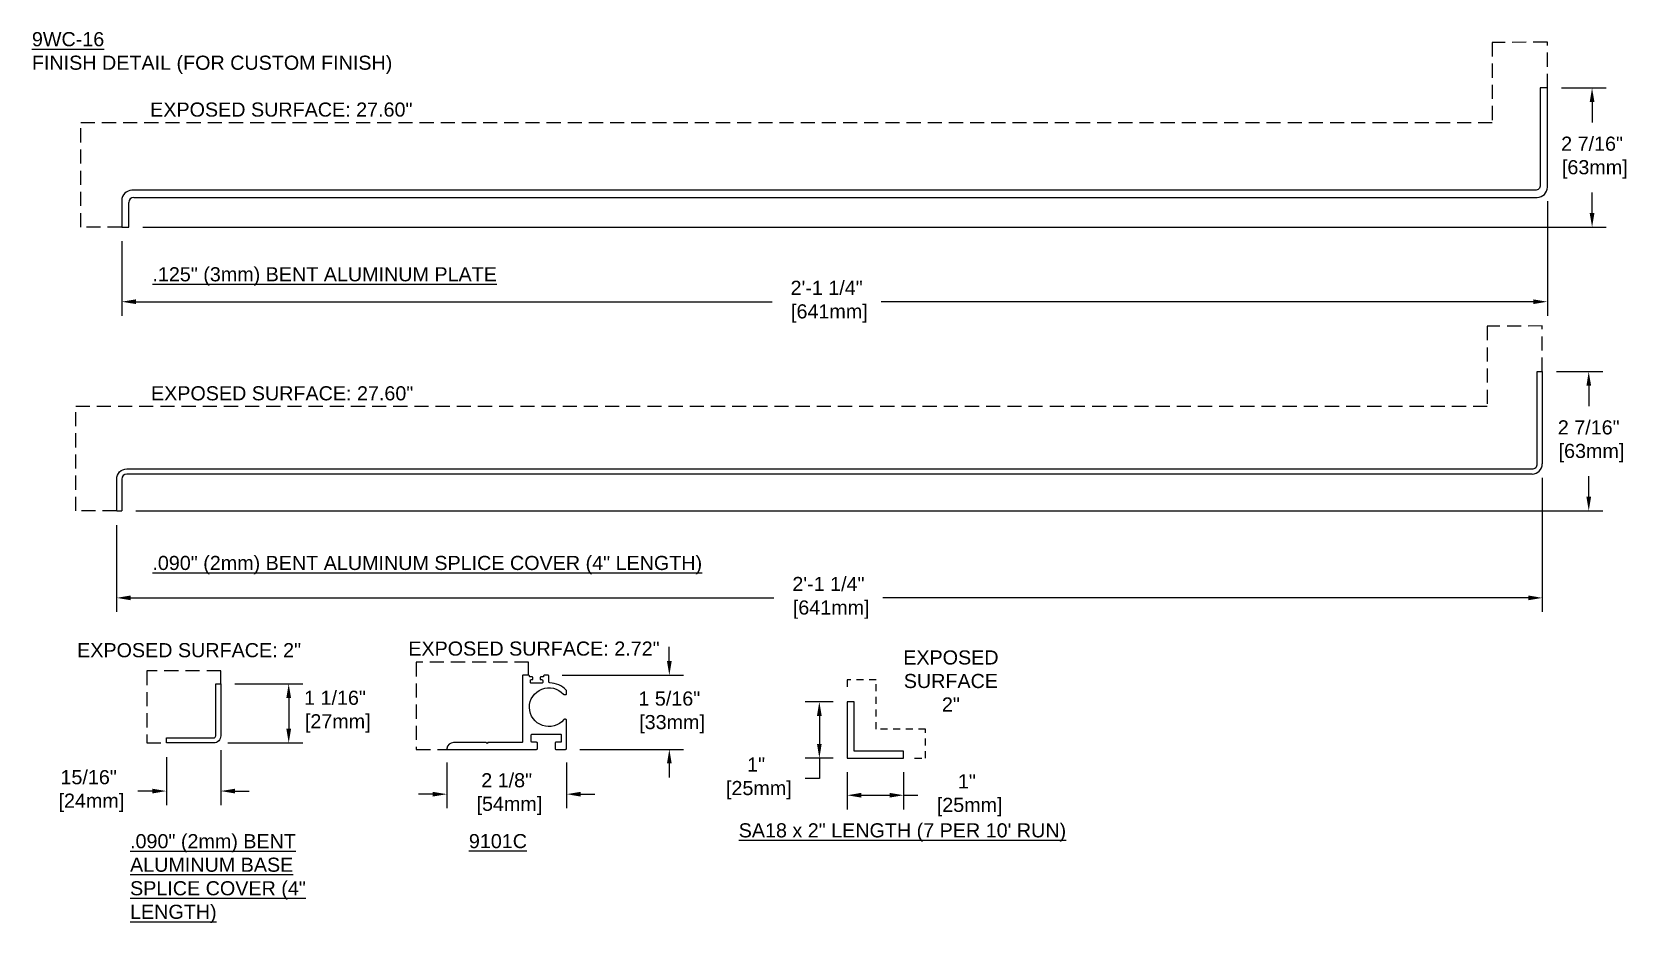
# Model space of a CAD drawing. Header units: inches. Extents: x -10 to 110, y -2 to 15.
# Drawn here: x 81.36 to 109.61, y -2.14 to 13.64 of the extents above; entities that cross this region are included whole.
import ezdxf

# ---------------------------------------------------------------- set-up
doc = ezdxf.new("R2010")
doc.units = ezdxf.units.IN
doc.header["$MEASUREMENT"] = 0
doc.linetypes.add('DASHED2', pattern=[0.375, 0.25, -0.125])
doc.linetypes.add('HIDDEN', pattern=[0.375, 0.25, -0.125])
for name, color, linetype in [('DIMENSIONS', 3, 'Continuous'), ('METALS', 7, 'Continuous'), ('TEXT', 2, 'Continuous')]:
    doc.layers.add(name, color=color, linetype=linetype)
doc.styles.add('ARIAL', font='arial.ttf')
doc.dimstyles.new('Arial', dxfattribs={"dimtxt": 0.25, "dimasz": 0.25, "dimexe": 0.25, "dimexo": 0.25, "dimgap": 0.25, "dimtad": 0, "dimtih": 1, "dimtoh": 1, "dimdec": 4, "dimzin": 3, "dimdsep": 46, "dimlunit": 4, "dimtxsty": 'ARIAL', "dimcen": 0.25, "dimadec": 0, "dimazin": 0, "dimtfac": 1, "dimtdec": 4, "dimtofl": 0, "dimtmove": 0, "dimatfit": 3, "dimfxl": 0, "dimfrac": 2, "dimtolj": 1, "dimtzin": 0, "dimarcsym": 0})

msp = doc.modelspace()

# ---------------------------------------------------------------- texts
at = {"layer": 'TEXT', "char_height": 0.25, "style": 'ARIAL'}
for s, insert, width, attachment_point in [('{\\L9WC-16\\P}FINISH DETAIL (FOR CUSTOM FINISH)', (81.3579363, 13.6383196), 6.625, 1), ('{\\L.125" (3mm) BENT ALUMINUM PLATE }', (83.4924353, 9.3126147), 6.316515983, 4), ('EXPOSED SURFACE: 2.72"', (90.24969, 2.7203347), 5.053856665, 5), ('EXPOSED SURFACE: 2"', (84.1420059, 2.6920021), 4.361341067, 5), ('{\\L.090" (2mm) BENT ALUMINUM BASE SPLICE COVER (4" LENGTH) }', (83.0962977, -1.3513883), 3.655749816, 4), ('{\\L9101C}', (90.1262669, -0.689089), 3.578811432, 6)]:
    msp.add_mtext(s, dxfattribs=dict(at, insert=insert, width=width, attachment_point=attachment_point))
at = {"layer": 'TEXT', "char_height": 0.25, "attachment_point": 1, "style": 'ARIAL'}
for width, insert in [(7.648036786, (83.4522921, 12.3918002)), (5.14630879, (83.4669224, 7.3676827))]:
    msp.add_mtext_dynamic_manual_height_columns('EXPOSED SURFACE: 27.60"', width=width, gutter_width=0.45, heights=[0], dxfattribs=dict(at, insert=insert))
at = {"layer": 'TEXT', "char_height": 0.25, "style": 'ARIAL'}
for s, insert, attachment_point in [('{\\L.090" (2mm) BENT ALUMINUM SPLICE COVER (4" LENGTH) }', (83.4914917, 4.2007277), 4), ('EXPOSED\\PSURFACE\\P2"', (97.6336482, 2.1482278), 5), ('{\\LSA18 x 2" LENGTH (7 PER 10\' RUN)}', (99.6747892, -0.3717187), 3)]:
    msp.add_mtext(s, dxfattribs=dict(at, insert=insert, attachment_point=attachment_point))

# ---------------------------------------------------------------- blocks, each defined once
blk = doc.blocks.new('*D21')
at = {"layer": 'Defpoints', "color": 0}
for p in [(108.198, 12.65), (108.989, 12.65), (83.074, 10.185)]:
    blk.add_point(p, dxfattribs=at)
at = {"layer": 'DIMENSIONS', "color": 0, "lineweight": -2}
for p, q in [((108.448, 12.65), (109.239, 12.65)), ((108.989, 12.4), (108.989, 12.038)), ((108.989, 10.435), (108.989, 10.797)), ((83.324, 10.185), (109.239, 10.185))]:
    blk.add_line(p, q, dxfattribs=at)
at = {"layer": 'DIMENSIONS', "color": 0}
for points in [[(108.947, 12.4), (109.031, 12.4), (108.989, 12.65)], [(108.947, 10.435), (109.031, 10.435), (108.989, 10.185)]]:
    blk.add_solid(points, dxfattribs=at)
at = {"layer": 'DIMENSIONS', "color": 0, "insert": (108.989, 11.417), "char_height": 0.25, "attachment_point": 5, "style": 'ARIAL'}
blk.add_mtext('\\A1;2 7/16"\\P [63mm]', dxfattribs=at)
blk = doc.blocks.new('*D22')
at = {"layer": 'Defpoints', "color": 0}
for p in [(108.198, 10.892), (82.949, 10.185), (82.949, 8.864)]:
    blk.add_point(p, dxfattribs=at)
at = {"layer": 'DIMENSIONS', "color": 0, "lineweight": -2}
for p, q in [((108.198, 10.642), (108.198, 8.614)), ((82.949, 9.935), (82.949, 8.614)), ((83.199, 8.864), (94.466, 8.864)), ((107.948, 8.864), (96.399, 8.864))]:
    blk.add_line(p, q, dxfattribs=at)
at = {"layer": 'DIMENSIONS', "color": 0}
for points in [[(83.199, 8.906), (83.199, 8.823), (82.949, 8.864)], [(107.948, 8.906), (107.948, 8.823), (108.198, 8.864)]]:
    blk.add_solid(points, dxfattribs=at)
at = {"layer": 'DIMENSIONS', "color": 0, "insert": (95.433, 8.864), "char_height": 0.25, "attachment_point": 5, "style": 'ARIAL'}
blk.add_mtext('\\A1;2\'-1 1/4"\\P [641mm]', dxfattribs=at)
blk = doc.blocks.new('*D23')
at = {"layer": 'Defpoints', "color": 0}
for p in [(108.108, 7.626), (108.93, 7.626), (82.949, 5.16)]:
    blk.add_point(p, dxfattribs=at)
at = {"layer": 'DIMENSIONS', "color": 0, "lineweight": -2}
for p, q in [((108.358, 7.626), (109.18, 7.626)), ((108.93, 7.376), (108.93, 7.014)), ((108.93, 5.41), (108.93, 5.773)), ((83.199, 5.16), (109.18, 5.16))]:
    blk.add_line(p, q, dxfattribs=at)
at = {"layer": 'DIMENSIONS', "color": 0}
for points in [[(108.889, 7.376), (108.972, 7.376), (108.93, 7.626)], [(108.889, 5.41), (108.972, 5.41), (108.93, 5.16)]]:
    blk.add_solid(points, dxfattribs=at)
at = {"layer": 'DIMENSIONS', "color": 0, "insert": (108.93, 6.393), "char_height": 0.25, "attachment_point": 5, "style": 'ARIAL'}
blk.add_mtext('\\A1;2 7/16"\\P [63mm]', dxfattribs=at)
blk = doc.blocks.new('*D24')
at = {"layer": 'Defpoints', "color": 0}
for p in [(108.108, 5.993), (82.859, 5.16), (108.108, 3.62)]:
    blk.add_point(p, dxfattribs=at)
at = {"layer": 'DIMENSIONS', "color": 0, "lineweight": -2}
for p, q in [((108.108, 5.743), (108.108, 3.37)), ((82.859, 4.91), (82.859, 3.37)), ((83.109, 3.62), (94.498, 3.62)), ((107.858, 3.62), (96.431, 3.62))]:
    blk.add_line(p, q, dxfattribs=at)
at = {"layer": 'DIMENSIONS', "color": 0}
for points in [[(83.109, 3.662), (83.109, 3.578), (82.859, 3.62)], [(107.858, 3.662), (107.858, 3.578), (108.108, 3.62)]]:
    blk.add_solid(points, dxfattribs=at)
at = {"layer": 'DIMENSIONS', "color": 0, "insert": (95.465, 3.62), "char_height": 0.25, "attachment_point": 5, "style": 'ARIAL'}
blk.add_mtext('\\A1;2\'-1 1/4"\\P [641mm]', dxfattribs=at)
blk = doc.blocks.new('*D25')
at = {"layer": 'Defpoints', "color": 0}
for p in [(84.703, 1.176), (83.741, 1.051), (84.703, 0.199)]:
    blk.add_point(p, dxfattribs=at)
at = {"layer": 'DIMENSIONS', "color": 0, "lineweight": -2}
for p, q in [((84.703, 0.926), (84.703, -0.051)), ((83.741, 0.801), (83.741, -0.051)), ((83.491, 0.199), (83.233, 0.199)), ((84.953, 0.199), (85.203, 0.199))]:
    blk.add_line(p, q, dxfattribs=at)
at = {"layer": 'DIMENSIONS', "color": 0}
for points in [[(83.491, 0.24), (83.491, 0.157), (83.741, 0.199)], [(84.953, 0.24), (84.953, 0.157), (84.703, 0.199)]]:
    blk.add_solid(points, dxfattribs=at)
at = {"layer": 'DIMENSIONS', "color": 0, "insert": (82.363, 0.199), "char_height": 0.25, "attachment_point": 5, "style": 'ARIAL'}
blk.add_mtext('\\A1;15/16"\\P [24mm]', dxfattribs=at)
blk = doc.blocks.new('*D26')
at = {"layer": 'Defpoints', "color": 0}
for p in [(84.703, 2.096), (84.578, 1.051), (85.906, 1.051)]:
    blk.add_point(p, dxfattribs=at)
at = {"layer": 'DIMENSIONS', "color": 0, "lineweight": -2}
for p, q in [((84.953, 2.096), (86.156, 2.096)), ((85.906, 1.846), (85.906, 1.301)), ((84.828, 1.051), (86.156, 1.051))]:
    blk.add_line(p, q, dxfattribs=at)
at = {"layer": 'DIMENSIONS', "color": 0}
for points in [[(85.864, 1.846), (85.948, 1.846), (85.906, 2.096)], [(85.864, 1.301), (85.948, 1.301), (85.906, 1.051)]]:
    blk.add_solid(points, dxfattribs=at)
at = {"layer": 'DIMENSIONS', "color": 0, "insert": (86.726, 1.605), "char_height": 0.25, "attachment_point": 5, "style": 'ARIAL'}
blk.add_mtext('\\A1;1 1/16"\\P [27mm]', dxfattribs=at)
blk = doc.blocks.new('*D27')
at = {"layer": 'Defpoints', "color": 0}
for p in [(90.499, 2.25), (92.647, 2.25), (90.811, 0.937)]:
    blk.add_point(p, dxfattribs=at)
at = {"layer": 'DIMENSIONS', "color": 0, "lineweight": -2}
for p, q in [((92.647, 2.5), (92.647, 2.75)), ((90.749, 2.25), (92.897, 2.25)), ((91.061, 0.937), (92.897, 0.937)), ((92.647, 0.687), (92.647, 0.437))]:
    blk.add_line(p, q, dxfattribs=at)
at = {"layer": 'DIMENSIONS', "color": 0}
for points in [[(92.605, 2.5), (92.689, 2.5), (92.647, 2.25)], [(92.605, 0.687), (92.689, 0.687), (92.647, 0.937)]]:
    blk.add_solid(points, dxfattribs=at)
at = {"layer": 'DIMENSIONS', "color": 0, "insert": (92.647, 1.591), "char_height": 0.25, "attachment_point": 5, "style": 'ARIAL'}
blk.add_mtext('\\A1;1 5/16"\\P [33mm]', dxfattribs=at)
blk = doc.blocks.new('*D28')
at = {"layer": 'Defpoints', "color": 0}
for p in [(88.707, 0.952), (90.826, 0.952), (88.707, 0.144)]:
    blk.add_point(p, dxfattribs=at)
at = {"layer": 'DIMENSIONS', "color": 0, "lineweight": -2}
for p, q in [((88.707, 0.702), (88.707, -0.106)), ((90.826, 0.702), (90.826, -0.106)), ((88.457, 0.144), (88.207, 0.144)), ((91.076, 0.144), (91.326, 0.144))]:
    blk.add_line(p, q, dxfattribs=at)
at = {"layer": 'DIMENSIONS', "color": 0}
for points in [[(88.457, 0.185), (88.457, 0.102), (88.707, 0.144)], [(91.076, 0.185), (91.076, 0.102), (90.826, 0.144)]]:
    blk.add_solid(points, dxfattribs=at)
at = {"layer": 'DIMENSIONS', "color": 0, "insert": (89.766, 0.144), "char_height": 0.25, "attachment_point": 5, "style": 'ARIAL'}
blk.add_mtext('\\A1;2 1/8"\\P [54mm]', dxfattribs=at)
blk = doc.blocks.new('*D32')
at = {"layer": 'Defpoints', "color": 0}
for p in [(95.797, 1.781), (95.304, 0.781), (95.797, 0.781)]:
    blk.add_point(p, dxfattribs=at)
at = {"layer": 'DIMENSIONS', "color": 0, "lineweight": -2}
for p, q in [((95.547, 1.781), (95.054, 1.781)), ((95.304, 1.531), (95.304, 1.031)), ((95.547, 0.781), (95.054, 0.781)), ((95.304, 0.781), (95.304, 0.423)), ((95.304, 0.423), (95.054, 0.423))]:
    blk.add_line(p, q, dxfattribs=at)
at = {"layer": 'DIMENSIONS', "color": 0}
for points in [[(95.262, 1.531), (95.345, 1.531), (95.304, 1.781)], [(95.262, 1.031), (95.345, 1.031), (95.304, 0.781)]]:
    blk.add_solid(points, dxfattribs=at)
at = {"layer": 'DIMENSIONS', "color": 0, "insert": (94.184, 0.423), "char_height": 0.25, "attachment_point": 5, "style": 'ARIAL'}
blk.add_mtext('\\A1;1"\\P [25mm]', dxfattribs=at)
blk = doc.blocks.new('*D33')
at = {"layer": 'Defpoints', "color": 0}
for p in [(95.797, 0.781), (96.797, 0.781), (96.797, 0.125)]:
    blk.add_point(p, dxfattribs=at)
at = {"layer": 'DIMENSIONS', "color": 0, "lineweight": -2}
for p, q in [((95.797, 0.531), (95.797, -0.125)), ((96.797, 0.531), (96.797, -0.125)), ((96.047, 0.125), (96.547, 0.125)), ((96.797, 0.125), (97.047, 0.125))]:
    blk.add_line(p, q, dxfattribs=at)
at = {"layer": 'DIMENSIONS', "color": 0}
for points in [[(96.047, 0.167), (96.047, 0.083), (95.797, 0.125)], [(96.547, 0.167), (96.547, 0.083), (96.797, 0.125)]]:
    blk.add_solid(points, dxfattribs=at)
at = {"layer": 'DIMENSIONS', "color": 0, "insert": (97.917, 0.125), "char_height": 0.25, "attachment_point": 5, "style": 'ARIAL'}
blk.add_mtext('\\A1;1"\\P [25mm]', dxfattribs=at)

# ---------------------------------------------------------------- dimensions: what is measured, and where the dimension line sits
at = {"layer": 'DIMENSIONS'}
for base, p1, p2, override, picture, middle in [((108.9890365, 12.6500602), (83.0742736, 10.1845602), (108.1977347, 12.6500602), {"dimpost": '\\X'}, '*D21', (108.9890365, 11.4173102)), ((108.930424, 7.6259428), (82.9492736, 5.1604428), (108.1077347, 7.6259428), {"dimpost": '\\X'}, '*D23', (108.930424, 6.3931928)), ((92.6471141, 2.2499102), (90.810957, 0.9369102), (90.498957, 2.2499102), {"dimpost": '\\X'}, '*D27', (92.6471141, 1.5908489)), ((85.9058634, 1.0509118), (84.7031823, 2.0959173), (84.5781823, 1.0509118), {"dimpost": '\\X', "dimtmove": 1}, '*D26', (86.725933, 1.6047421)), ((95.3035163, 0.7806497), (95.7971797, 1.7806497), (95.7971797, 0.7806497), {"dimpost": '\\X'}, '*D32', (94.1841438, 0.4234954))]:
    dim = msp.add_linear_dim(base=base, p1=p1, p2=p2, angle=90, dimstyle='Arial', override=override, dxfattribs=at)
    dim.commit()
    dim.dimension.update_dxf_attribs({"geometry": picture, "text_midpoint": middle, "dimtype": 160})
for base, p1, p2, override, picture, middle in [((82.9492736, 8.8644462), (108.1977347, 10.8920602), (82.9492736, 10.1845602), {"dimdec": 6, "dimpost": '\\X'}, '*D22', (95.4328943, 8.8644462)), ((108.1077347, 3.620062), (82.8592736, 5.1604428), (108.1077347, 5.9929428), {"dimdec": 6, "dimpost": '\\X'}, '*D24', (95.4645751, 3.620062)), ((84.7031823, 0.1986096), (83.7405399, 1.0509118), (84.7031823, 1.1759118), {"dimpost": '\\X'}, '*D25', (82.3633959, 0.1986096)), ((88.7070339, 0.1437683), (90.825957, 0.9519102), (88.7070339, 0.9519102), {"dimpost": '\\X'}, '*D28', (89.7664954, 0.1437683)), ((96.7971797, 0.1251398), (95.7971797, 0.7806497), (96.7971797, 0.7806497), {"dimpost": '\\X'}, '*D33', (97.9165522, 0.1251398))]:
    dim = msp.add_linear_dim(base=base, p1=p1, p2=p2, dimstyle='Arial', override=override, dxfattribs=at)
    dim.commit()
    dim.dimension.update_dxf_attribs({"geometry": picture, "text_midpoint": middle, "dimtype": 160})

# ---------------------------------------------------------------- linework, layer by layer
at = {"linetype": 'HIDDEN'}
msp.add_lwpolyline([(90.154957, 2.2499102), (90.154957, 2.479512), (88.1644177, 2.479512), (88.1644177, 0.9369102), (88.7220339, 0.9369102)], dxfattribs=at)
for points in [[(90.154957, 2.2499102), (90.059957, 2.2499102, 0.4142135624), (90.044957, 2.2349102), (90.044957, 1.0719102, -0.4142135624), (90.029957, 1.0569102), (89.434957, 1.0569102), (89.419957, 1.0419102), (89.404957, 1.0569102), (88.825957, 1.0569102, 0.3728246933), (88.7071878, 0.9540531, 0.4568502517), (88.7220339, 0.9369102)], [(88.7220339, 0.9369102), (90.296957, 0.9369102, 0.4142135624), (90.311957, 0.9519102), (90.311957, 1.0469102, 0.4142135624), (90.296957, 1.0619102), (90.216957, 1.0619102, -0.4142135624), (90.201957, 1.0769102), (90.201957, 1.1919102, -0.4142135624), (90.216957, 1.2069102), (90.717957, 1.2069102, -0.4142135624), (90.732957, 1.1919102), (90.732957, 1.0769102, -0.4142135624), (90.717957, 1.0619102), (90.637957, 1.0619102, 0.4142135624), (90.622957, 1.0469102), (90.622957, 0.9519102, 0.4142135624), (90.637957, 0.9369102), (90.810957, 0.9369102, 0.4142135624), (90.825957, 0.9519102), (90.825957, 1.4549102, 0.4142135624), (90.810957, 1.4699102), (90.7904348, 1.4699102, 0.2233700755), (90.7788828, 1.4644785, -2.7048168587), (90.7714965, 1.911966), (90.7714965, 1.911966)], [(90.7714965, 1.911966, 0.214721688), (90.7827264, 1.9069102), (90.810957, 1.9069102, 0.4142135624), (90.825957, 1.9219102), (90.825957, 1.9751953, 0.1963889353), (90.8216661, 1.9856984, 0.1927019328), (90.5284525, 2.1146664, -0.404395006), (90.513957, 2.1296579), (90.513957, 2.2349102, 0.4142135624), (90.498957, 2.2499102), (90.434957, 2.2499102, 0.4243460342), (90.4199486, 2.23441, -0.4240070752), (90.404957, 2.2189102), (90.372457, 2.2189102, 0.4142135624), (90.357457, 2.2039102), (90.357457, 2.1869102, 0.4142135624), (90.372457, 2.1719102), (90.388957, 2.1719102, -0.4142135624), (90.403957, 2.1569102), (90.403957, 2.1239102, -0.4142135624), (90.388957, 2.1089102), (90.200957, 2.1089102, -0.4142135624), (90.185957, 2.1239102), (90.185957, 2.1569102, -0.4142135624), (90.200957, 2.1719102), (90.217457, 2.1719102, 0.4142135624), (90.232457, 2.1869102), (90.232457, 2.2039102, 0.4142135624), (90.217457, 2.2189102), (90.184957, 2.2189102, -0.4142135624), (90.169957, 2.2339102), (90.169957, 2.2349102, 0.4142135624), (90.154957, 2.2499102)]]:
    msp.add_lwpolyline(points, format="xyb")
msp.add_lwpolyline([(95.7971797, 1.7806497), (95.7971797, 0.7806497), (96.7971797, 0.7806497), (96.7971797, 0.9056497), (95.9221797, 0.9056497), (95.9221797, 1.7806497), (95.7971797, 1.7806497)], close=True)
at = {"layer": 'METALS'}
for p, q in [((108.1977347, 10.8920602), (108.1977347, 12.6500602)), ((83.0742736, 10.1845602), (83.0742736, 10.6220602)), ((83.1642736, 10.7120602), (108.0177347, 10.7120602)), ((82.9492736, 10.1845602), (83.0742736, 10.1845602)), ((108.1077347, 7.6259428), (108.1077347, 5.9929428)), ((82.9492736, 5.7229428), (82.9492736, 5.1604428)), ((107.9277347, 5.8129428), (83.0392736, 5.8129428)), ((82.8592736, 5.1604428), (82.9492736, 5.1604428))]:
    msp.add_line(p, q, dxfattribs=at)
at = {"layer": 'METALS', "linetype": 'HIDDEN'}
for points in [[(108.1977347, 12.6500602), (108.1977347, 13.4592746), (107.2213636, 13.4550386), (107.2213636, 12.0398179)], [(82.9492736, 10.1845602), (82.2233997, 10.1845602), (82.2233997, 12.0398179), (107.2213636, 12.0398179)], [(108.1077347, 7.6259428), (108.1077347, 8.4351572), (107.1313636, 8.4309212), (107.1313636, 7.0157005)], [(82.8592736, 5.1604428), (82.1333997, 5.1604428), (82.1333997, 7.0157005), (107.1313636, 7.0157005)], [(84.7031823, 2.0959173), (84.7031823, 2.3255191), (83.392383, 2.3255191), (83.392383, 1.0509118), (83.7405399, 1.0509118)]]:
    msp.add_lwpolyline(points, dxfattribs=at)
at = {"layer": 'METALS'}
for points in [[(108.1977347, 12.6500602), (108.0727347, 12.6500602), (108.0727347, 10.9270602, -0.4142135624), (107.9827347, 10.8370602), (83.1292736, 10.8370602, 0.4142135624), (82.9492736, 10.6570602), (82.9492736, 10.1845602)], [(82.8592736, 5.1604428), (82.8592736, 5.7229428, -0.4142135624), (83.0392736, 5.9029428), (107.9277347, 5.9029428, 0.4142135624), (108.0177347, 5.9929428), (108.0177347, 7.6259428), (108.1077347, 7.6259428)], [(83.7405399, 1.0509118), (83.7405385, 1.1408992, 0.0919603611), (83.7405385, 1.1408992), (84.5781823, 1.1409118, 0.4142135624), (84.6131823, 1.1759118), (84.6131823, 2.0959173), (84.7031823, 2.0959173)], [(84.7031823, 2.0959173), (84.7031823, 1.1759118, -0.4142135624), (84.5781823, 1.0509118), (83.7405399, 1.0509118, -1.2575376553), (83.7405399, 1.0509118)]]:
    msp.add_lwpolyline(points, format="xyb", dxfattribs=at)
at = {"layer": 'METALS', "linetype": 'DASHED2', "ltscale": 0.5}
msp.add_lwpolyline([(96.9912969, 0.7806497), (97.185414, 0.7806497), (97.185414, 1.293884), (96.310414, 1.293884), (96.310414, 2.168884), (95.7971797, 2.168884), (95.7971797, 1.9747668)], dxfattribs=at)
at = {"layer": 'METALS'}
for centre, radius, start, end in [((108.0177347, 10.8920602), 0.18, 270, 0), ((83.1642736, 10.6220602), 0.09, 90, 180), ((107.9277347, 5.9929428), 0.18, 270, 0), ((83.0392736, 5.7229428), 0.09, 90, 180)]:
    msp.add_arc(centre, radius, start, end, dxfattribs=at)

msp.set_redraw_order([(e.dxf.handle, doc.entitydb.next_handle()) for e in msp.query("TEXT MTEXT ATTDEF DIMENSION ARC_DIMENSION")])  # texts and dimensions are drawn at this point

doc.saveas('drawing.dxf')
